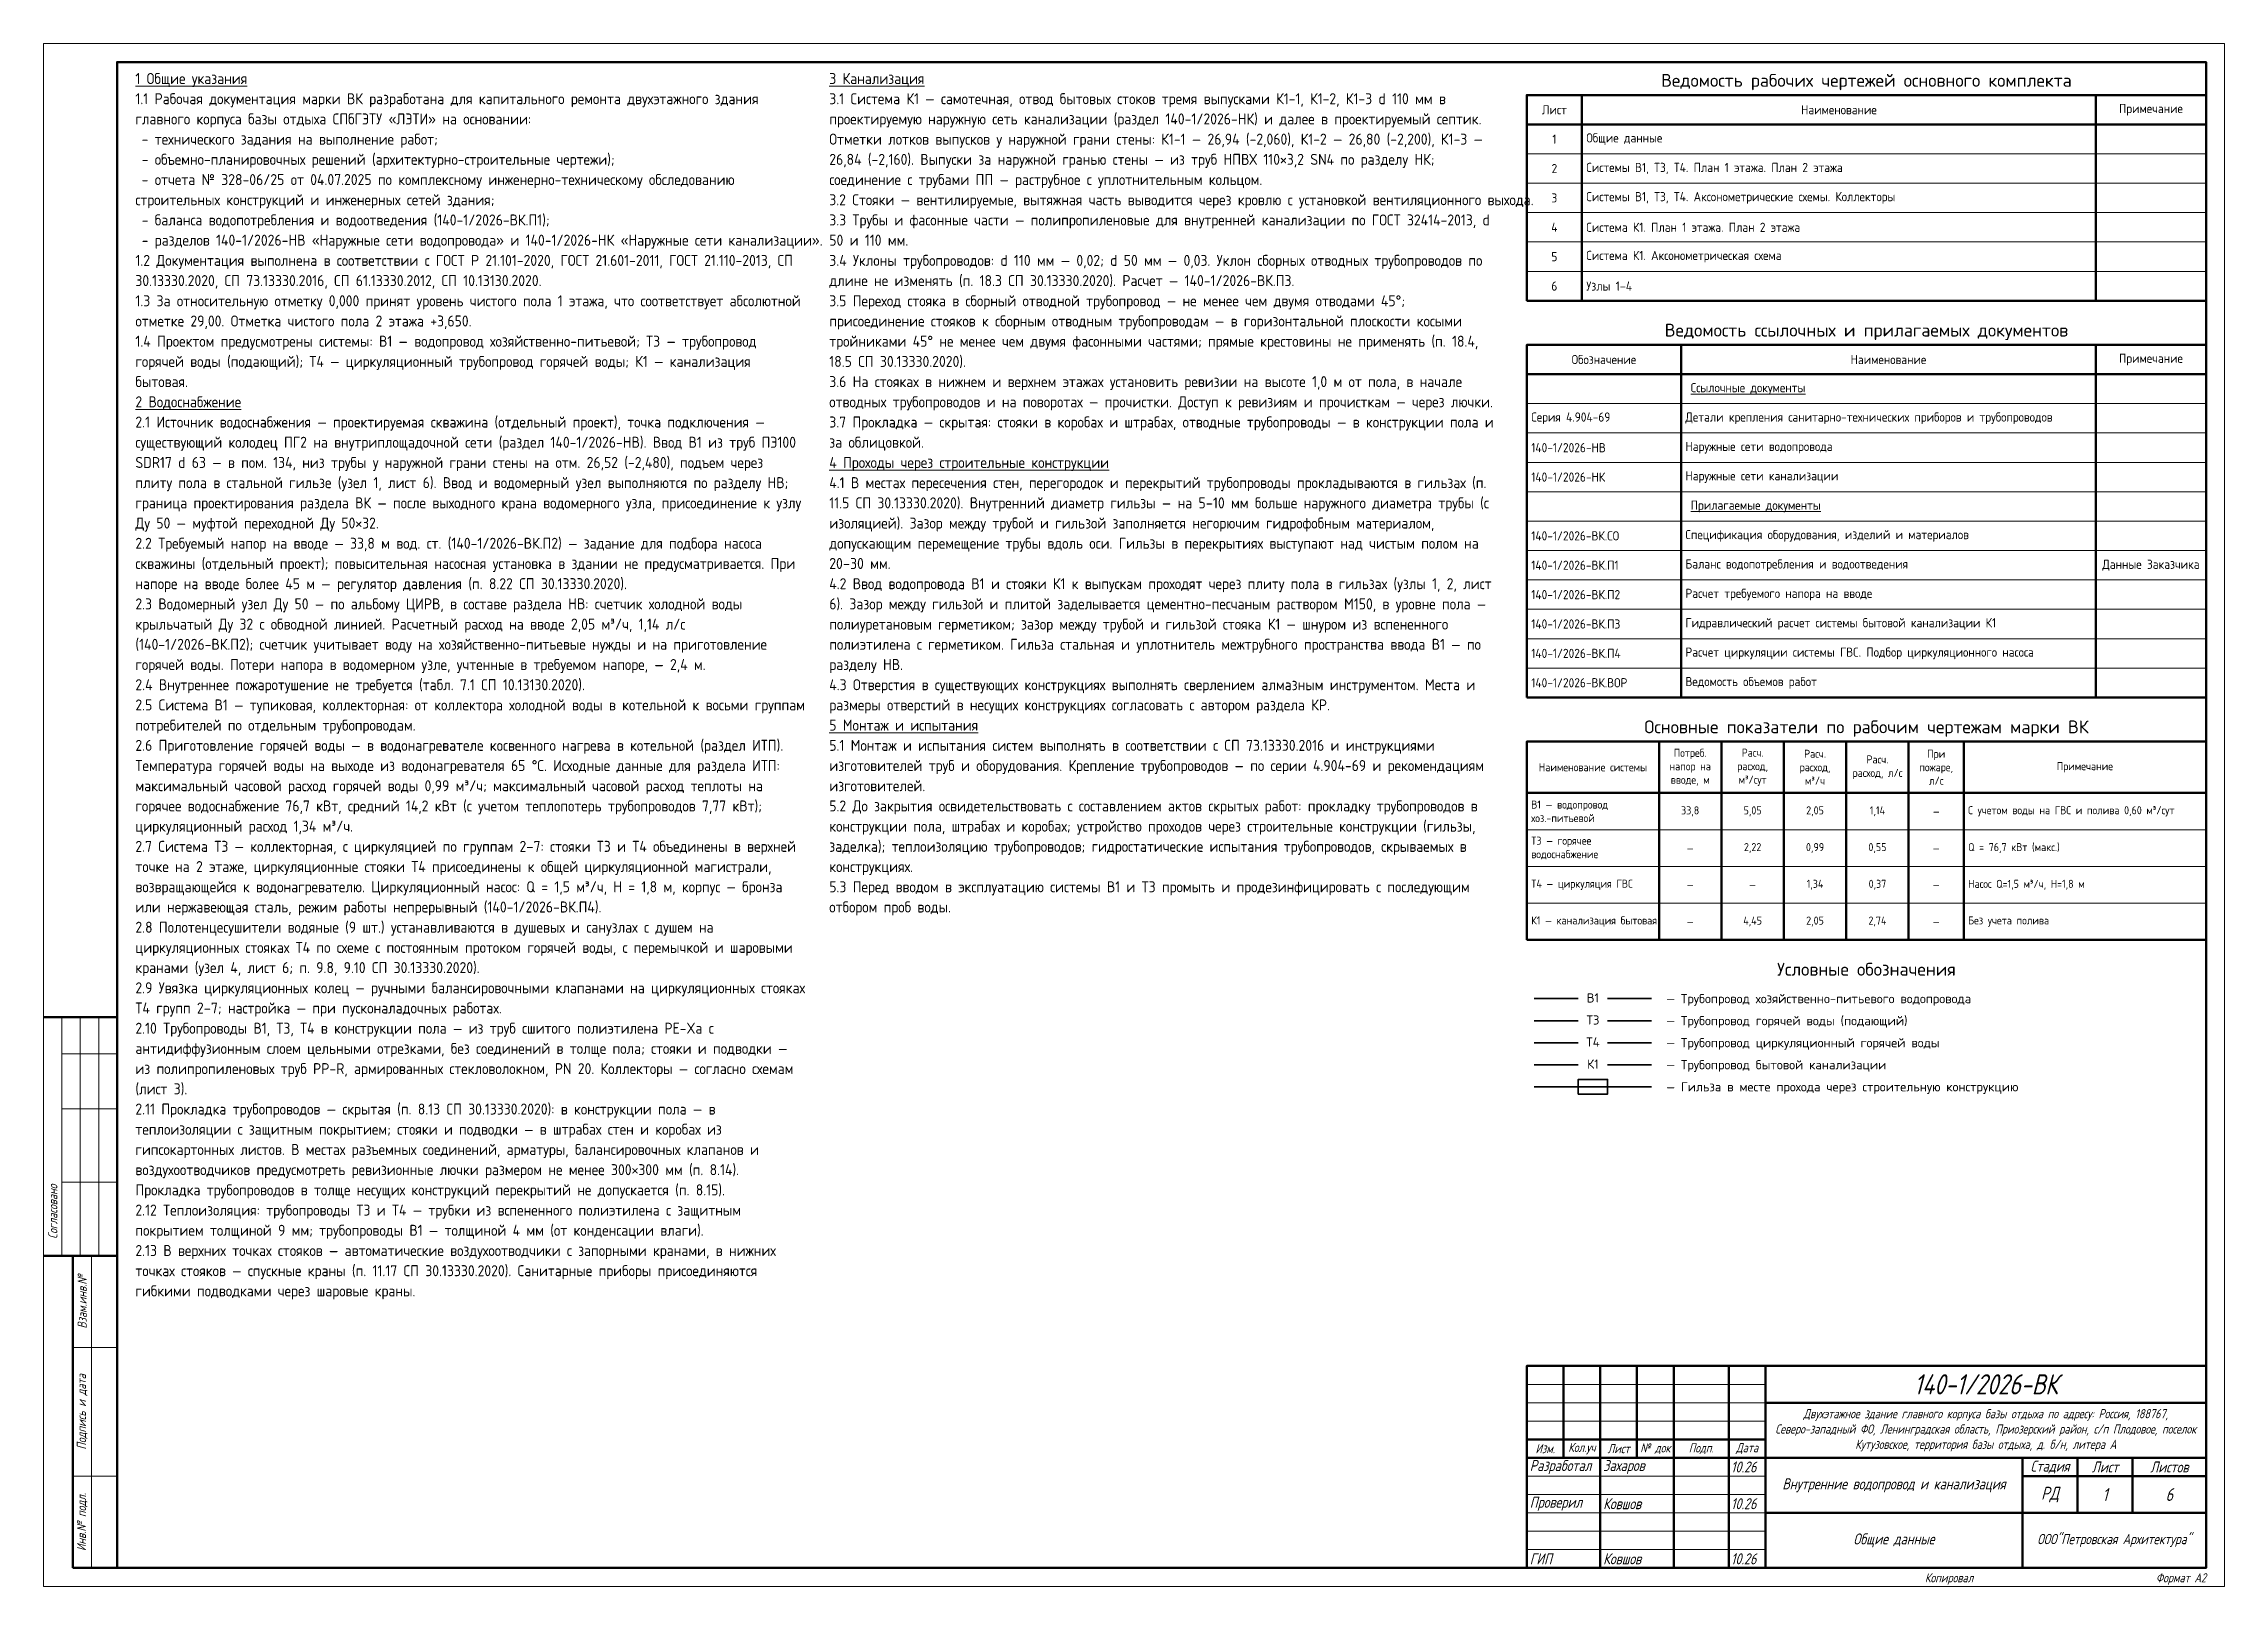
# Model space of a CAD drawing. Header units: millimetres. Extents: x 0 to 594, y 0 to 420.
import ezdxf
from ezdxf.enums import TextEntityAlignment as Align

# ---------------------------------------------------------------- set-up
doc = ezdxf.new("R2010")
doc.units = ezdxf.units.MM
for name, color, linetype, lineweight in [('В1', 5, 'Continuous', 35), ('К1', 30, 'Continuous', 35), ('Рамка', 7, 'Continuous', 50), ('Т3', 1, 'Continuous', 35), ('Т4', 6, 'Continuous', 35), ('Таблицы', 7, 'Continuous', 18), ('Текст', 7, 'Continuous', 18), ('Тонкие', 8, 'Continuous', 13), ('Узлы', 7, 'Continuous', 35)]:
    doc.layers.add(name, color=color, linetype=linetype, lineweight=lineweight)
doc.styles.add('GOST', font='isocpeur.ttf', dxfattribs={"width": 0.9})
doc.styles.add('GOST_I', font='isocpeur.ttf', dxfattribs={"width": 0.8})

msp = doc.modelspace()

# ---------------------------------------------------------------- texts
at = {"layer": 'Текст', "style": 'GOST'}
for s, height, p in [('Ведомость рабочих чертежей основного комплекта', 3.5, (496.5, 410)), ('Ведомость ссылочных и прилагаемых документов', 3.5, (496.5, 342)), ('Основные показатели по рабочим чертежам марки ВК', 3.5, (496.5, 234)), ('Условные обозначения', 3.5, (496.5, 168)), ('В1', 2.5, (422, 160.2)), ('Т3', 2.5, (422, 154.2)), ('Т4', 2.5, (422, 148.2)), ('К1', 2.5, (422, 142.2))]:
    msp.add_text(s, height=height, dxfattribs=at).set_placement(p, align=Align.MIDDLE_CENTER)
for s, p in [('— Трубопровод хозяйственно-питьевого водопровода', (442, 160)), ('— Трубопровод горячей воды (подающий)', (442, 154)), ('— Трубопровод циркуляционный горячей воды', (442, 148)), ('— Трубопровод бытовой канализации', (442, 142)), ('— Гильза в месте прохода через строительную конструкцию', (442, 136))]:
    msp.add_text(s, height=2.5, dxfattribs=at).set_placement(p, align=Align.MIDDLE_LEFT)
at = {"layer": 'Текст', "char_height": 3, "width": 182, "attachment_point": 1, "line_spacing_factor": 1.1, "style": 'GOST'}
for s, insert in [('\\L1 Общие указания\\l\\P1.1 Рабочая документация марки ВК разработана для капитального ремонта двухэтажного здания главного корпуса базы отдыха СПбГЭТУ «ЛЭТИ» на основании:\\P - технического задания на выполнение работ;\\P - объемно-планировочных решений (архитектурно-строительные чертежи);\\P - отчета № 328-06/25 от 04.07.2025 по комплексному инженерно-техническому обследованию строительных конструкций и инженерных сетей здания;\\P - баланса водопотребления и водоотведения (140-1/2026-ВК.П1);\\P - разделов 140-1/2026-НВ «Наружные сети водопровода» и 140-1/2026-НК «Наружные сети канализации».\\P1.2 Документация выполнена в соответствии с ГОСТ Р 21.101-2020, ГОСТ 21.601-2011, ГОСТ 21.110-2013, СП 30.13330.2020, СП 73.13330.2016, СП 61.13330.2012, СП 10.13130.2020.\\P1.3 За относительную отметку 0,000 принят уровень чистого пола 1 этажа, что соответствует абсолютной отметке 29,00. Отметка чистого пола 2 этажа +3,650.\\P1.4 Проектом предусмотрены системы: В1 — водопровод хозяйственно-питьевой; Т3 — трубопровод горячей воды (подающий); Т4 — циркуляционный трубопровод горячей воды; К1 — канализация бытовая.\\P\\L2 Водоснабжение\\l\\P2.1 Источник водоснабжения — проектируемая скважина (отдельный проект), точка подключения — существующий колодец ПГ2 на внутриплощадочной сети (раздел 140-1/2026-НВ). Ввод В1 из труб ПЭ100 SDR17 d 63 — в пом. 134, низ трубы у наружной грани стены на отм. 26,52 (-2,480), подъем через плиту пола в стальной гильзе (узел 1, лист 6). Ввод и водомерный узел выполняются по разделу НВ; граница проектирования раздела ВК — после выходного крана водомерного узла, присоединение к узлу Ду 50 — муфтой переходной Ду 50×32.\\P2.2 Требуемый напор на вводе — 33,8 м вод. ст. (140-1/2026-ВК.П2) — задание для подбора насоса скважины (отдельный проект); повысительная насосная установка в здании не предусматривается. При напоре на вводе более 45 м — регулятор давления (п. 8.22 СП 30.13330.2020).\\P2.3 Водомерный узел Ду 50 — по альбому ЦИРВ, в составе раздела НВ: счетчик холодной воды крыльчатый Ду 32 с обводной линией. Расчетный расход на вводе 2,05 м³/ч, 1,14 л/с (140-1/2026-ВК.П2); счетчик учитывает воду на хозяйственно-питьевые нужды и на приготовление горячей воды. Потери напора в водомерном узле, учтенные в требуемом напоре, — 2,4 м.\\P2.4 Внутреннее пожаротушение не требуется (табл. 7.1 СП 10.13130.2020).\\P2.5 Система В1 — тупиковая, коллекторная: от коллектора холодной воды в котельной к восьми группам потребителей по отдельным трубопроводам.\\P2.6 Приготовление горячей воды — в водонагревателе косвенного нагрева в котельной (раздел ИТП). Температура горячей воды на выходе из водонагревателя 65 °С. Исходные данные для раздела ИТП: максимальный часовой расход горячей воды 0,99 м³/ч; максимальный часовой расход теплоты на горячее водоснабжение 76,7 кВт, средний 14,2 кВт (с учетом теплопотерь трубопроводов 7,77 кВт); циркуляционный расход 1,34 м³/ч.\\P2.7 Система Т3 — коллекторная, с циркуляцией по группам 2–7: стояки Т3 и Т4 объединены в верхней точке на 2 этаже, циркуляционные стояки Т4 присоединены к общей циркуляционной магистрали, возвращающейся к водонагревателю. Циркуляционный насос: Q = 1,5 м³/ч, H = 1,8 м, корпус — бронза или нержавеющая сталь, режим работы непрерывный (140-1/2026-ВК.П4).\\P2.8 Полотенцесушители водяные (9 шт.) устанавливаются в душевых и санузлах с душем на циркуляционных стояках Т4 по схеме с постоянным протоком горячей воды, с перемычкой и шаровыми кранами (узел 4, лист 6; п. 9.8, 9.10 СП 30.13330.2020).\\P2.9 Увязка циркуляционных колец — ручными балансировочными клапанами на циркуляционных стояках Т4 групп 2–7; настройка — при пусконаладочных работах.\\P2.10 Трубопроводы В1, Т3, Т4 в конструкции пола — из труб сшитого полиэтилена PE-Xa с антидиффузионным слоем цельными отрезками, без соединений в толще пола; стояки и подводки — из полипропиленовых труб PP-R, армированных стекловолокном, PN 20. Коллекторы — согласно схемам (лист 3).\\P2.11 Прокладка трубопроводов — скрытая (п. 8.13 СП 30.13330.2020): в конструкции пола — в теплоизоляции с защитным покрытием; стояки и подводки — в штрабах стен и коробах из гипсокартонных листов. В местах разъемных соединений, арматуры, балансировочных клапанов и воздухоотводчиков предусмотреть ревизионные лючки размером не менее 300×300 мм (п. 8.14). Прокладка трубопроводов в толще несущих конструкций перекрытий не допускается (п. 8.15).\\P2.12 Теплоизоляция: трубопроводы Т3 и Т4 — трубки из вспененного полиэтилена с защитным покрытием толщиной 9 мм; трубопроводы В1 — толщиной 4 мм (от конденсации влаги).\\P2.13 В верхних точках стояков — автоматические воздухоотводчики с запорными кранами, в нижних точках стояков — спускные краны (п. 11.17 СП 30.13330.2020). Санитарные приборы присоединяются гибкими подводками через шаровые краны.', (25, 412)), ('\\L3 Канализация\\l\\P3.1 Система К1 — самотечная, отвод бытовых стоков тремя выпусками К1-1, К1-2, К1-3 d 110 мм в проектируемую наружную сеть канализации (раздел 140-1/2026-НК) и далее в проектируемый септик. Отметки лотков выпусков у наружной грани стены: К1-1 — 26,94 (-2,060), К1-2 — 26,80 (-2,200), К1-3 — 26,84 (-2,160). Выпуски за наружной гранью стены — из труб НПВХ 110×3,2 SN4 по разделу НК; соединение с трубами ПП — раструбное с уплотнительным кольцом.\\P3.2 Стояки — вентилируемые, вытяжная часть выводится через кровлю с установкой вентиляционного выхода.\\P3.3 Трубы и фасонные части — полипропиленовые для внутренней канализации по ГОСТ 32414-2013, d 50 и 110 мм.\\P3.4 Уклоны трубопроводов: d 110 мм — 0,02; d 50 мм — 0,03. Уклон сборных отводных трубопроводов по длине не изменять (п. 18.3 СП 30.13330.2020). Расчет — 140-1/2026-ВК.П3.\\P3.5 Переход стояка в сборный отводной трубопровод — не менее чем двумя отводами 45°; присоединение стояков к сборным отводным трубопроводам — в горизонтальной плоскости косыми тройниками 45° не менее чем двумя фасонными частями; прямые крестовины не применять (п. 18.4, 18.5 СП 30.13330.2020).\\P3.6 На стояках в нижнем и верхнем этажах установить ревизии на высоте 1,0 м от пола, в начале отводных трубопроводов и на поворотах — прочистки. Доступ к ревизиям и прочисткам — через лючки.\\P3.7 Прокладка — скрытая: стояки в коробах и штрабах, отводные трубопроводы — в конструкции пола и за облицовкой.\\P\\L4 Проходы через строительные конструкции\\l\\P4.1 В местах пересечения стен, перегородок и перекрытий трубопроводы прокладываются в гильзах (п. 11.5 СП 30.13330.2020). Внутренний диаметр гильзы — на 5–10 мм больше наружного диаметра трубы (с изоляцией). Зазор между трубой и гильзой заполняется негорючим гидрофобным материалом, допускающим перемещение трубы вдоль оси. Гильзы в перекрытиях выступают над чистым полом на 20–30 мм.\\P4.2 Ввод водопровода В1 и стояки К1 к выпускам проходят через плиту пола в гильзах (узлы 1, 2, лист 6). Зазор между гильзой и плитой заделывается цементно-песчаным раствором М150, в уровне пола — полиуретановым герметиком; зазор между трубой и гильзой стояка К1 — шнуром из вспененного полиэтилена с герметиком. Гильза стальная и уплотнитель межтрубного пространства ввода В1 — по разделу НВ.\\P4.3 Отверстия в существующих конструкциях выполнять сверлением алмазным инструментом. Места и размеры отверстий в несущих конструкциях согласовать с автором раздела КР.\\P\\L5 Монтаж и испытания\\l\\P5.1 Монтаж и испытания систем выполнять в соответствии с СП 73.13330.2016 и инструкциями изготовителей труб и оборудования. Крепление трубопроводов — по серии 4.904-69 и рекомендациям изготовителей.\\P5.2 До закрытия освидетельствовать с составлением актов скрытых работ: прокладку трубопроводов в конструкции пола, штрабах и коробах; устройство проходов через строительные конструкции (гильзы, заделка); теплоизоляцию трубопроводов; гидростатические испытания трубопроводов, скрываемых в конструкциях.\\P5.3 Перед вводом в эксплуатацию системы В1 и Т3 промыть и продезинфицировать с последующим отбором проб воды.', (214, 412))]:
    msp.add_mtext(s, dxfattribs=dict(at, insert=insert))
at = {"layer": 'Текст'}
for s, insert, char_height, width, attachment_point, style in [('Лист', (411.5, 402), 2.5, 13, 5, 'GOST'), ('Наименование', (489, 402), 2.5, 138, 5, 'GOST'), ('Примечание', (574, 402), 2.5, 28, 5, 'GOST'), ('1', (411.5, 394), 2.5, 13, 5, 'GOST'), ('Общие данные', (420.2, 394), 2.5, 137.6, 4, 'GOST'), ('2', (411.5, 386), 2.5, 13, 5, 'GOST'), ('Системы В1, Т3, Т4. План 1 этажа. План 2 этажа', (420.2, 386), 2.5, 137.6, 4, 'GOST'), ('3', (411.5, 378), 2.5, 13, 5, 'GOST'), ('Системы В1, Т3, Т4. Аксонометрические схемы. Коллекторы', (420.2, 378), 2.5, 137.6, 4, 'GOST'), ('4', (411.5, 370), 2.5, 13, 5, 'GOST'), ('Система К1. План 1 этажа. План 2 этажа', (420.2, 370), 2.5, 137.6, 4, 'GOST'), ('5', (411.5, 362), 2.5, 13, 5, 'GOST'), ('Система К1. Аксонометрическая схема', (420.2, 362), 2.5, 137.6, 4, 'GOST'), ('6', (411.5, 354), 2.5, 13, 5, 'GOST'), ('Узлы 1–4', (420.2, 354), 2.5, 137.6, 4, 'GOST'), ('Обозначение', (425, 334), 2.5, 40, 5, 'GOST'), ('Наименование', (502.5, 334), 2.5, 111, 5, 'GOST'), ('Примечание', (574, 334), 2.5, 28, 5, 'GOST'), ('{\\L Ссылочные документы}', (447.2, 326), 2.5, 110.6, 4, 'GOST'), ('Серия 4.904-69', (405.2, 318), 2.5, 39.6, 4, 'GOST'), ('Детали крепления санитарно-технических приборов и трубопроводов', (447.2, 318), 2.5, 110.6, 4, 'GOST'), ('140-1/2026-НВ', (405.2, 310), 2.5, 39.6, 4, 'GOST'), ('Наружные сети водопровода', (447.2, 310), 2.5, 110.6, 4, 'GOST'), ('140-1/2026-НК', (405.2, 302), 2.5, 39.6, 4, 'GOST'), ('Наружные сети канализации', (447.2, 302), 2.5, 110.6, 4, 'GOST'), ('{\\L Прилагаемые документы}', (447.2, 294), 2.5, 110.6, 4, 'GOST'), ('140-1/2026-ВК.СО', (405.2, 286), 2.5, 39.6, 4, 'GOST'), ('Спецификация оборудования, изделий и материалов', (447.2, 286), 2.5, 110.6, 4, 'GOST'), ('140-1/2026-ВК.П1', (405.2, 278), 2.5, 39.6, 4, 'GOST'), ('Баланс водопотребления и водоотведения', (447.2, 278), 2.5, 110.6, 4, 'GOST'), ('Данные Заказчика', (574, 278), 2.5, 28, 5, 'GOST'), ('140-1/2026-ВК.П2', (405.2, 270), 2.5, 39.6, 4, 'GOST'), ('Расчет требуемого напора на вводе', (447.2, 270), 2.5, 110.6, 4, 'GOST'), ('140-1/2026-ВК.П3', (405.2, 262), 2.5, 39.6, 4, 'GOST'), ('Гидравлический расчет системы бытовой канализации К1', (447.2, 262), 2.5, 110.6, 4, 'GOST'), ('Расчет циркуляции системы ГВС. Подбор циркуляционного насоса', (447.2, 254), 2.5, 110.6, 4, 'GOST'), ('140-1/2026-ВК.П4', (405.2, 254), 2.5, 39.6, 4, 'GOST'), ('140-1/2026-ВК.ВОР', (405.2, 246), 2.5, 39.6, 4, 'GOST'), ('Ведомость объемов работ', (447.2, 246), 2.5, 110.6, 4, 'GOST'), ('Потреб. напор на вводе, м', (448.5, 223), 2.2, 15, 5, 'GOST'), ('Расч. расход, м³/сут', (465.5, 223), 2.2, 15, 5, 'GOST'), ('Расч. расход, м³/ч', (482.5, 223), 2.2, 15, 5, 'GOST'), ('Расч. расход, л/с', (499.5, 223), 2.2, 15, 5, 'GOST'), ('При пожаре, л/с', (515.5, 223), 2.2, 13, 5, 'GOST'), ('Наименование системы', (422, 223), 2.2, 34, 5, 'GOST'), ('Примечание', (556, 223), 2.2, 64, 5, 'GOST'), ('В1 — водопровод хоз.-питьевой', (405.2, 211), 2.2, 33.6, 4, 'GOST'), ('33,8', (448.5, 211), 2.2, 15, 5, 'GOST'), ('5,05', (465.5, 211), 2.2, 15, 5, 'GOST'), ('2,05', (482.5, 211), 2.2, 15, 5, 'GOST'), ('1,14', (499.5, 211), 2.2, 15, 5, 'GOST'), ('—', (515.5, 211), 2.2, 13, 5, 'GOST'), ('С учетом воды на ГВС и полива 0,60 м³/сут', (524.2, 211), 2.2, 63.6, 4, 'GOST'), ('Т3 — горячее водоснабжение', (405.2, 201), 2.2, 33.6, 4, 'GOST'), ('2,22', (465.5, 201), 2.2, 15, 5, 'GOST'), ('0,99', (482.5, 201), 2.2, 15, 5, 'GOST'), ('0,55', (499.5, 201), 2.2, 15, 5, 'GOST'), ('Q = 76,7 кВт (макс.)', (524.2, 201), 2.2, 63.6, 4, 'GOST'), ('—', (448.5, 201), 2.2, 15, 5, 'GOST'), ('—', (515.5, 201), 2.2, 13, 5, 'GOST'), ('Т4 — циркуляция ГВС', (405.2, 191), 2.2, 33.6, 4, 'GOST'), ('—', (448.5, 191), 2.2, 15, 5, 'GOST'), ('—', (465.5, 191), 2.2, 15, 5, 'GOST'), ('1,34', (482.5, 191), 2.2, 15, 5, 'GOST'), ('0,37', (499.5, 191), 2.2, 15, 5, 'GOST'), ('—', (515.5, 191), 2.2, 13, 5, 'GOST'), ('Насос Q=1,5 м³/ч, H=1,8 м', (524.2, 191), 2.2, 63.6, 4, 'GOST'), ('К1 — канализация бытовая', (405.2, 181), 2.2, 33.6, 4, 'GOST'), ('—', (448.5, 181), 2.2, 15, 5, 'GOST'), ('4,45', (465.5, 181), 2.2, 15, 5, 'GOST'), ('2,05', (482.5, 181), 2.2, 15, 5, 'GOST'), ('2,74', (499.5, 181), 2.2, 15, 5, 'GOST'), ('—', (515.5, 181), 2.2, 13, 5, 'GOST'), ('Без учета полива', (524.2, 181), 2.2, 63.6, 4, 'GOST'), ('{\\W0.8;\\Q15;Двухэтажное здание главного корпуса базы отдыха по адресу: Россия, 188767, Северо-западный ФО, Ленинградская область, Приозерский район, с/п Плодовое, поселок Кутузовское, территория базы отдыха, д. б/н, литера А}', (529, 42.5), 2.5, 116, 5, 'GOST_I'), ('{\\W0.8;\\Q15;Внутренние водопровод и канализация}', (504, 27.5), 3, 66, 5, 'GOST_I'), ('{\\W0.8;\\Q15;Общие данные}', (504, 12.5), 3, 66, 5, 'GOST_I'), ('{\\W0.8;\\Q15;ООО"Петровская Архитектура"}', (564, 12.5), 2.8, 48, 5, 'GOST_I')]:
    msp.add_mtext(s, dxfattribs=dict(at, insert=insert, char_height=char_height, width=width, attachment_point=attachment_point, style=style))
at = {"layer": 'Текст', "char_height": 2.5, "attachment_point": 5, "rotation": 90, "style": 'GOST_I'}
for s, insert in [('{\\W0.8;\\Q15;Согласовано}', (2.5, 102)), ('{\\W0.8;\\Q15;Взам.инв.№}', (10.5, 77.5)), ('{\\W0.8;\\Q15;Подпись и дата}', (10.5, 47.5)), ('{\\W0.8;\\Q15;Инв.№ подл.}', (10.5, 17.5))]:
    msp.add_mtext(s, dxfattribs=dict(at, insert=insert))
at = {"layer": 'Текст', "style": 'GOST_I'}
for s, insert, char_height, attachment_point in [('{\\W0.8;\\Q15;140-1/2026-ВК}', (529, 55), 5.5, 5), ('{\\W0.8;\\Q15;Изм.}', (409, 37.5), 2.5, 5), ('{\\W0.8;\\Q15;Кол.уч}', (419, 37.5), 2.5, 5), ('{\\W0.8;\\Q15;Лист}', (429, 37.5), 2.5, 5), ('{\\W0.8;\\Q15;№ док}', (439, 37.5), 2.5, 5), ('{\\W0.8;\\Q15;Подп.}', (451.5, 37.5), 2.5, 5), ('{\\W0.8;\\Q15;Дата}', (464, 37.5), 2.5, 5), ('{\\W0.8;\\Q15;Разработал}', (404.8, 32.5), 3, 4), ('{\\W0.8;\\Q15;Захаров}', (424.8, 32.5), 3, 4), ('{\\W0.8;\\Q15;10.26}', (459.6, 32.5), 3, 4), ('{\\W0.8;\\Q15;Стадия}', (546.5, 32.5), 3, 5), ('{\\W0.8;\\Q15;Лист}', (561.5, 32.5), 3, 5), ('{\\W0.8;\\Q15;Листов}', (579, 32.5), 3, 5), ('{\\W0.8;\\Q15;Проверил}', (404.8, 22.5), 3, 4), ('{\\W0.8;\\Q15;Ковшов}', (424.8, 22.5), 3, 4), ('{\\W0.8;\\Q15;10.26}', (459.6, 22.5), 3, 4), ('{\\W0.8;\\Q15;РД}', (546.5, 25), 3.5, 5), ('{\\W0.8;\\Q15;1}', (561.5, 25), 3.5, 5), ('{\\W0.8;\\Q15;6}', (579, 25), 3.5, 5), ('{\\W0.8;\\Q15;ГИП}', (404.8, 7.5), 3, 4), ('{\\W0.8;\\Q15;Ковшов}', (424.8, 7.5), 3, 4), ('{\\W0.8;\\Q15;10.26}', (459.6, 7.5), 3, 4), ('{\\W0.8;\\Q15;Копировал}', (519, 2), 2.5, 5), ('{\\W0.8;\\Q15;Формат А2}', (589, 2), 2.5, 6)]:
    msp.add_mtext(s, dxfattribs=dict(at, insert=insert, char_height=char_height, attachment_point=attachment_point))

# ---------------------------------------------------------------- linework, layer by layer
at = {"layer": 'В1', "lineweight": 35}
for p, q in [((406, 160), (418, 160)), ((426, 160), (438, 160)), ((406, 136), (438, 136))]:
    msp.add_line(p, q, dxfattribs=at)
at = {"layer": 'К1', "lineweight": 35}
for p, q in [((406, 142), (418, 142)), ((426, 142), (438, 142))]:
    msp.add_line(p, q, dxfattribs=at)
at = {"layer": 'Рамка', "lineweight": 50}
for points in [[(20, 5), (589, 5), (589, 415), (20, 415)], [(404, 5), (589, 5), (589, 60), (404, 60)]]:
    msp.add_lwpolyline(points, close=True, dxfattribs=at)
at = {"layer": 'Т3', "lineweight": 35}
for p, q in [((406, 154), (418, 154)), ((426, 154), (438, 154))]:
    msp.add_line(p, q, dxfattribs=at)
at = {"layer": 'Т4', "lineweight": 35}
for p, q in [((406, 148), (418, 148)), ((426, 148), (438, 148))]:
    msp.add_line(p, q, dxfattribs=at)
at = {"layer": 'Таблицы', "lineweight": 50}
for p, q in [((419, 406), (419, 350)), ((559, 406), (559, 350)), ((404, 398), (589, 398)), ((446, 338), (446, 242)), ((559, 338), (559, 242)), ((404, 330), (589, 330)), ((440, 230), (440, 176)), ((457, 230), (457, 176)), ((474, 230), (474, 176)), ((491, 230), (491, 176)), ((508, 230), (508, 176)), ((523, 230), (523, 176)), ((404, 216), (589, 216)), ((0, 155), (20, 155)), ((0, 90), (20, 90)), ((8, 5), (8, 90)), ((414, 35), (414, 60)), ((424, 5), (424, 60)), ((434, 35), (434, 60)), ((444, 5), (444, 60)), ((459, 5), (459, 60)), ((469, 5), (469, 60)), ((469, 50), (589, 50)), ((404, 40), (469, 40)), ((404, 35), (589, 35)), ((539, 5), (539, 35)), ((539, 30), (589, 30)), ((554, 20), (554, 35)), ((569, 20), (569, 35)), ((469, 20), (589, 20)), ((8, 5), (20, 5))]:
    msp.add_line(p, q, dxfattribs=at)
at = {"layer": 'Таблицы', "lineweight": 18}
for p, q in [((404, 390), (589, 390)), ((404, 382), (589, 382)), ((404, 374), (589, 374)), ((404, 366), (589, 366)), ((404, 358), (589, 358)), ((404, 350), (589, 350)), ((404, 322), (589, 322)), ((404, 314), (589, 314)), ((404, 306), (589, 306)), ((404, 298), (589, 298)), ((404, 290), (589, 290)), ((404, 282), (589, 282)), ((404, 274), (589, 274)), ((404, 266), (589, 266)), ((404, 258), (589, 258)), ((404, 250), (589, 250)), ((404, 242), (589, 242)), ((404, 206), (589, 206)), ((404, 196), (589, 196)), ((404, 186), (589, 186)), ((404, 176), (589, 176)), ((404, 55), (469, 55)), ((404, 50), (469, 50)), ((404, 45), (469, 45)), ((404, 30), (469, 30)), ((404, 25), (469, 25)), ((404, 20), (469, 20)), ((404, 15), (469, 15)), ((404, 10), (469, 10))]:
    msp.add_line(p, q, dxfattribs=at)
at = {"layer": 'Таблицы'}
for p, q in [((5, 90), (5, 155)), ((10, 90), (10, 155)), ((15, 90), (15, 155)), ((5, 145), (20, 145)), ((5, 130), (20, 130)), ((5, 110), (20, 110)), ((13, 5), (13, 90)), ((8, 65), (20, 65)), ((8, 30), (20, 30))]:
    msp.add_line(p, q, dxfattribs=at)
at = {"layer": 'Таблицы', "lineweight": 50}
for points in [[(404, 350), (589, 350), (589, 406), (404, 406)], [(404, 242), (589, 242), (589, 338), (404, 338)], [(404, 176), (589, 176), (589, 230), (404, 230)]]:
    msp.add_lwpolyline(points, close=True, dxfattribs=at)
at = {"layer": 'Тонкие'}
msp.add_lwpolyline([(0, 0), (594, 0), (594, 420), (0, 420)], close=True, dxfattribs=at)
at = {"layer": 'Узлы'}
msp.add_lwpolyline([(418, 134), (426, 134), (426, 138), (418, 138)], close=True, dxfattribs=at)

msp.set_redraw_order([(e.dxf.handle, doc.entitydb.next_handle()) for e in msp.query("TEXT MTEXT ATTDEF DIMENSION ARC_DIMENSION")])  # texts and dimensions are drawn at this point

doc.saveas('drawing.dxf')
